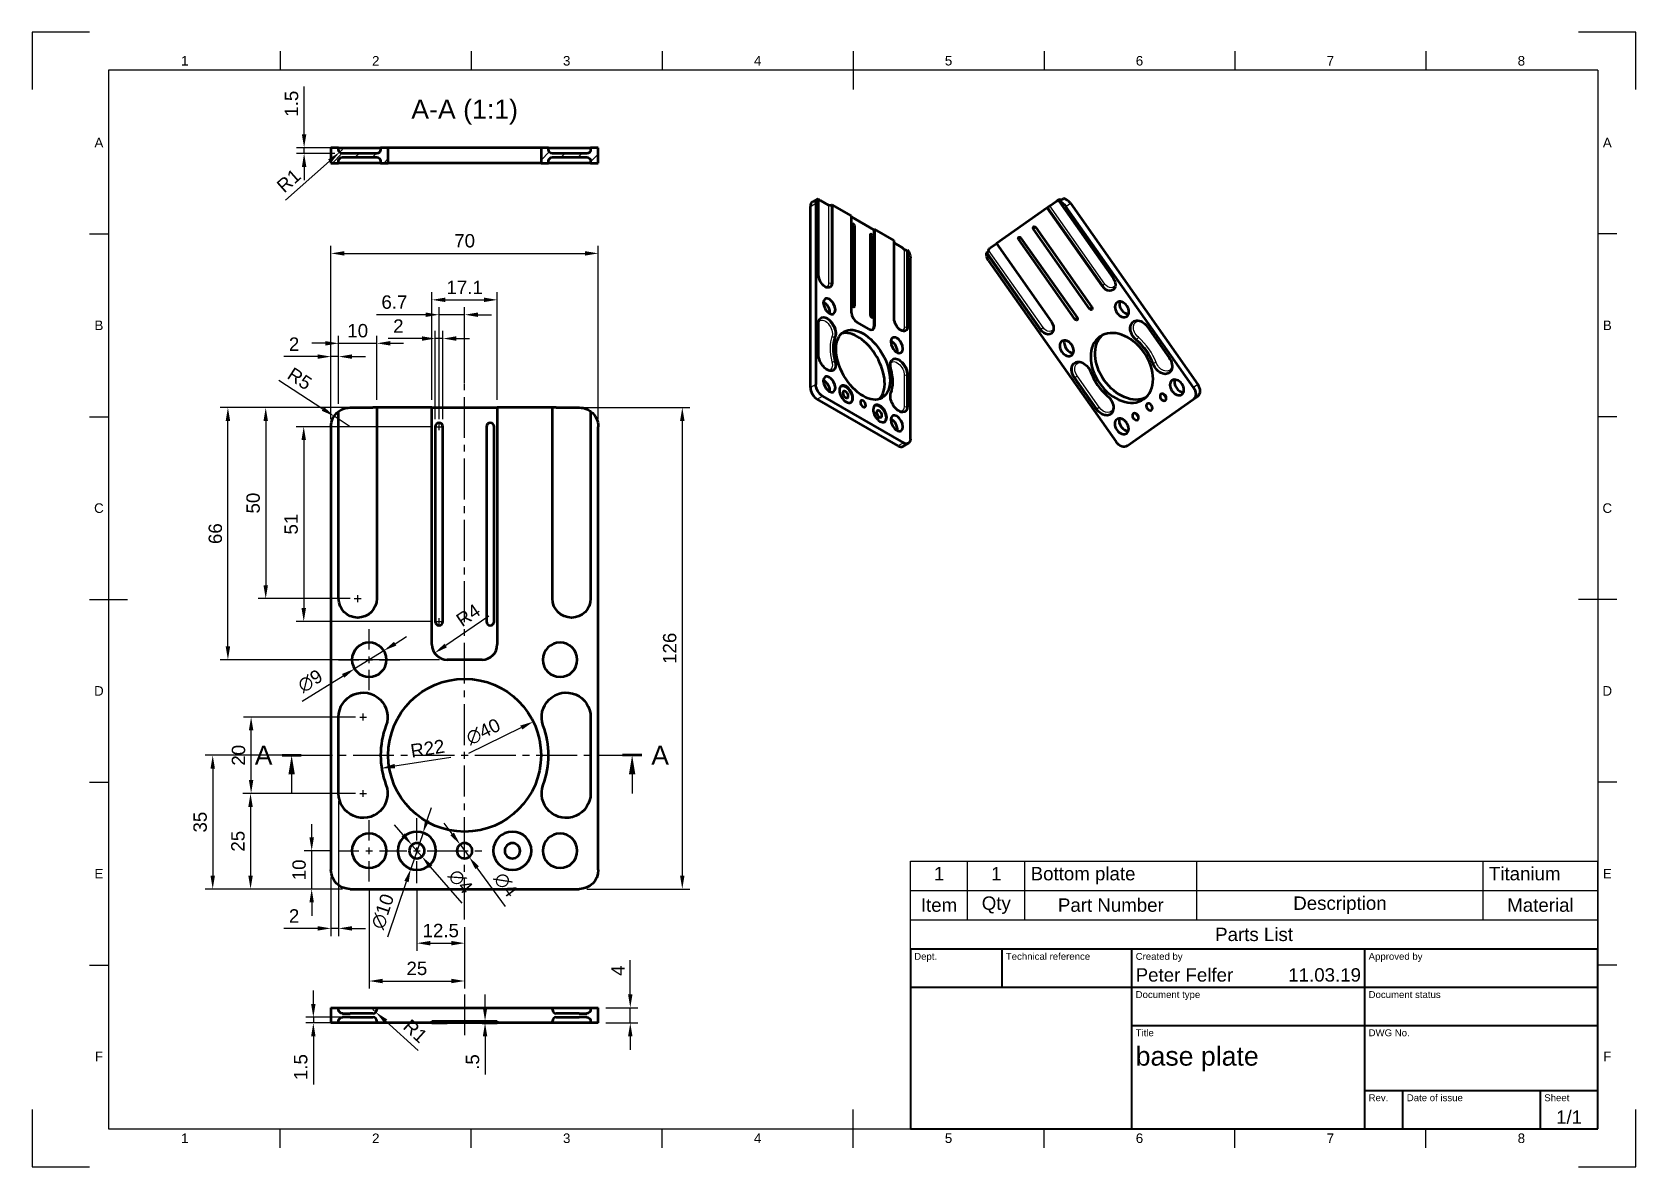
# Model space of a CAD drawing. Header units: millimetres. Extents: x 0 to 420, y 0 to 297.
import ezdxf
from ezdxf.enums import TextEntityAlignment as Align

# ---------------------------------------------------------------- set-up
doc = ezdxf.new("R2010")
doc.units = ezdxf.units.MM
doc.header["$LTSCALE"] = 0.75
doc.linetypes.add('CENTER2', pattern=[28.575, 19.05, -3.175, 3.175, -3.175])
for name, color, linetype, lineweight in [('Border', 7, 'Continuous', 25), ('FD_Dimensions', 7, 'Continuous', 25), ('Hatching', 7, 'Continuous', 25), ('Parts Lists', 7, 'Continuous', 25), ('Section Lines', 7, 'Continuous', 25), ('Smart Centers', 7, 'CENTER2', 25), ('TitleBlock', 7, 'Continuous', 35), ('View Labels', 7, 'Continuous', 25), ('Visible', 7, 'Continuous', 50), ('Visible Narrow', 7, 'Continuous', 25)]:
    doc.layers.add(name, color=color, linetype=linetype, lineweight=lineweight)
doc.styles.add('FusionTitle', font='')
doc.styles.get("Standard").update_dxf_attribs({"font": 'arial.ttf'})
doc.styles.get('FusionTitle').set_extended_font_data('Arial Unicode MS')
doc.dimstyles.new('Dim-ISO-25', dxfattribs={"dimtxt": 3.5, "dimasz": 3.5, "dimexe": 2, "dimexo": 2, "dimgap": 1.5, "dimtad": 1, "dimzin": 12, "dimdsep": 46, "dimtxsty": 'Standard', "dimcen": 0, "dimazin": 3, "dimtp": 0.1, "dimtm": 0.1, "dimtfac": 0.714, "dimtmove": 0, "dimatfit": 3, "dimfxl": 1, "dimtzin": 12, "dimarcsym": 0})

msp = doc.modelspace()

# ---------------------------------------------------------------- texts
at = {"layer": 'Section Lines', "char_height": 5, "attachment_point": 5}
for insert in [(60.635, 107.732), (164.472, 107.732)]:
    msp.add_mtext('A', dxfattribs=dict(at, insert=insert))
at = {"layer": 'View Labels', "insert": (113.274, 272.809), "char_height": 5, "width": 30.21487, "attachment_point": 8}
msp.add_mtext('A-A (1:1)', dxfattribs=at)

# ---------------------------------------------------------------- blocks, each defined once
blk = doc.blocks.new('ISO_TITLEBLOCK')
at = {"layer": 'TitleBlock'}
for p, q in [((0, 47), (-180, 47)), ((-180, 47), (-180, 0)), ((-156, 37), (-156, 47)), ((-122, 0), (-122, 47)), ((-61, 0), (-61, 47)), ((0, 0), (0, 47)), ((-180, 37), (0, 37)), ((-122, 27), (0, 27)), ((-61, 10), (0, 10)), ((-51, 0), (-51, 10)), ((-15, 0), (-15, 10)), ((-180, 0), (0, 0))]:
    blk.add_line(p, q, dxfattribs=at)
at = {"layer": 'TitleBlock', "style": 'FusionTitle'}
for s, p in [('Dept.', (-179, 46)), ('Technical reference', (-155, 46)), ('Created by', (-121, 46)), ('Approved by', (-60, 46)), ('Document type', (-121, 36)), ('Document status', (-60, 36)), ('Title', (-121, 26)), ('DWG No.', (-60, 26)), ('Rev.', (-60, 9)), ('Date of issue', (-50, 9)), ('Sheet', (-14, 9))]:
    blk.add_text(s, height=1.8, dxfattribs=at).set_placement(p, align=Align.TOP_LEFT)
for tag, p, height in [('DEPT', (-179, 38.5), 3.5), ('TECHNICAL_REFERENCE', (-155, 38.5), 3.5), ('CREATED_BY', (-121, 38.5), 3.5), ('APPROVED_BY', (-60, 38.5), 3.5), ('DOCUMENT_TYPE', (-121, 28.5), 3.5), ('DOCUMENT_STATUS', (-60, 28.5), 3.5), ('TITLE_1', (-121, 16.5), 5), ('TITLE_2', (-121, 9), 5), ('TITLE_3', (-121, 1.5), 5), ('DATE_OF_ISSUE', (-50, 1.5), 3.5)]:
    blk.add_attdef(tag, p, '', height=height, dxfattribs=at)
for tag, p in [('CREATED_DATE', (-62, 38.5)), ('APPROVED_DATE', (-1, 38.5))]:
    blk.add_attdef(tag, text='', height=3.5, dxfattribs=at).set_placement(p, align=Align.RIGHT)
for tag, height, p in [('DRAWING_NUMBER', 5, (-30.5, 16.6)), ('REV', 3.5, (-56, 3.1)), ('SHEET', 3.5, (-7.5, 3.1))]:
    blk.add_attdef(tag, text='', height=height, dxfattribs=at).set_placement(p, align=Align.MIDDLE)
blk = doc.blocks.new('ISO_A3_SHEET')
at = {"layer": 'Border'}
for p, q in [((15, 297), (0, 297)), ((0, 297), (0, 282)), ((420, 297), (405, 297)), ((420, 282), (420, 297)), ((65, 292), (65, 287)), ((115, 292), (115, 287)), ((165, 292), (165, 287)), ((215, 292), (215, 282)), ((265, 292), (265, 287)), ((315, 292), (315, 287)), ((365, 292), (365, 287)), ((410, 287), (20, 287)), ((20, 287), (20, 10)), ((410, 287), (410, 10)), ((15, 244.16666), (20, 244.16666)), ((415, 244.16666), (410, 244.16666)), ((15, 196.33333), (20, 196.33333)), ((415, 196.33333), (410, 196.33333)), ((15, 148.5), (25, 148.5)), ((415, 148.5), (405, 148.5)), ((15, 100.66667), (20, 100.66667)), ((415, 100.66667), (410, 100.66667)), ((15, 52.83334), (20, 52.83334)), ((415, 52.83334), (410, 52.83334)), ((0, 15), (0, 0)), ((215, 5), (215, 15)), ((420, 0), (420, 15)), ((20, 10), (410, 10)), ((65, 5), (65, 10)), ((115, 5), (115, 10)), ((165, 5), (165, 10)), ((265, 5), (265, 10)), ((315, 5), (315, 10)), ((365, 5), (365, 10)), ((0, 0), (15, 0)), ((405, 0), (420, 0))]:
    blk.add_line(p, q, dxfattribs=at)
at = {"layer": 'Border', "style": 'FusionTitle'}
for s, p in [('1', (40, 289.5)), ('2', (90, 289.5)), ('3', (140, 289.5)), ('4', (190, 289.5)), ('5', (240, 289.5)), ('6', (290, 289.5)), ('7', (340, 289.5)), ('8', (390, 289.5)), ('A', (17.5, 268.08333)), ('A', (412.5, 268.08333)), ('B', (17.5, 220.25)), ('B', (412.5, 220.25)), ('C', (17.5, 172.41667)), ('C', (412.5, 172.41667)), ('D', (17.5, 124.58334)), ('D', (412.5, 124.58334)), ('E', (17.5, 76.75001)), ('E', (412.5, 76.75001)), ('F', (17.5, 28.91668)), ('F', (412.5, 28.91668)), ('1', (40, 7.5)), ('2', (90, 7.5)), ('3', (140, 7.5)), ('4', (190, 7.5)), ('5', (240, 7.5)), ('6', (290, 7.5)), ('7', (340, 7.5)), ('8', (390, 7.5))]:
    blk.add_text(s, height=2.5, dxfattribs=at).set_placement(p, align=Align.MIDDLE)
blk = doc.blocks.new('*T8')
at = {"layer": 'Parts Lists', "color": 0, "linetype": 'ByBlock', "lineweight": -2, "transparency": 16777216}
for p, q in [((0, 23), (180, 23)), ((0, 0), (0, 23)), ((15, 7.666667), (15, 23)), ((30, 7.666667), (30, 23)), ((75, 7.666667), (75, 23)), ((150, 7.666667), (150, 23)), ((180, 0), (180, 23)), ((0, 15.333333), (180, 15.333333)), ((0, 7.666667), (180, 7.666667)), ((0, 0), (180, 0))]:
    blk.add_line(p, q, dxfattribs=at)
at = {"layer": 'Parts Lists', "color": 0, "transparency": 16777216, "char_height": 3.5}
for s, insert, width, attachment_point in [('1', (7.5, 21.5), 12, 2), ('1', (22.5, 21.5), 12, 2), ('Bottom plate', (31.5, 21.5), 42, 1), ('Titanium', (151.5, 21.5), 27, 1), ('Item', (7.5, 11.5), 12, 5), ('Qty', (22.5, 11.5), 12, 5), ('Part Number', (52.5, 11.5), 42, 5), ('Description', (112.5, 11.5), 72, 5), ('Material', (165, 11.5), 27, 5), ('Parts List', (90, 3.833333), 177, 5)]:
    blk.add_mtext(s, dxfattribs=dict(at, insert=insert, width=width, attachment_point=attachment_point))
blk = doc.blocks.new('*U9')
at = {"layer": 'Smart Centers', "color": 0, "ltscale": 0.75, "transparency": 16777216}
for p, q in [((0, 2.678906), (0, 103.334242)), ((-45.304453, 0), (-2.678906, 0)), ((2.678906, 0), (43.862875, 0)), ((0, -42.973279), (0, -2.678906))]:
    blk.add_line(p, q, dxfattribs=at)
at = {"layer": 'Smart Centers', "color": 0, "linetype": 'Continuous', "ltscale": 0.75, "transparency": 16777216}
for p, q in [((-0.892969, 0), (0.892969, 0)), ((0, -0.892969), (0, 0.892969))]:
    blk.add_line(p, q, dxfattribs=at)
blk = doc.blocks.new('*U10')
at = {"layer": 'Smart Centers', "color": 0, "linetype": 'Continuous', "ltscale": 0.75, "transparency": 16777216}
for p, q in [((-0.892969, 0), (0.892969, 0)), ((0, -0.892969), (0, 0.892969))]:
    blk.add_line(p, q, dxfattribs=at)
blk = doc.blocks.new('*U11')
at = {"layer": 'Smart Centers', "color": 0, "ltscale": 0.75, "transparency": 16777216}
for p, q in [((0, 2.678906), (0, 8)), ((-8, 0), (-2.678906, 0)), ((2.678906, 0), (8, 0)), ((0, -8), (0, -2.678906))]:
    blk.add_line(p, q, dxfattribs=at)
at = {"layer": 'Smart Centers', "color": 0, "linetype": 'Continuous', "ltscale": 0.75, "transparency": 16777216}
for p, q in [((-0.892969, 0), (0.892969, 0)), ((0, -0.892969), (0, 0.892969))]:
    blk.add_line(p, q, dxfattribs=at)
blk = doc.blocks.new('*U12')
at = {"layer": 'Smart Centers', "color": 0, "linetype": 'Continuous', "ltscale": 0.75, "transparency": 16777216}
for p, q in [((-0.892969, 0), (0.892969, 0)), ((0, -0.892969), (0, 0.892969))]:
    blk.add_line(p, q, dxfattribs=at)
blk = doc.blocks.new('*U13')
at = {"layer": 'Smart Centers', "color": 0, "linetype": 'Continuous', "ltscale": 0.75, "transparency": 16777216}
for p, q in [((-0.892969, 0), (0.892969, 0)), ((0, -0.892969), (0, 0.892969))]:
    blk.add_line(p, q, dxfattribs=at)
blk = doc.blocks.new('*U14')
at = {"layer": 'Smart Centers', "color": 0, "ltscale": 0.75, "transparency": 16777216}
for p, q in [((0, 2.678906), (0, 8)), ((-8, 0), (-2.678906, 0)), ((2.678906, 0), (8, 0)), ((0, -8), (0, -2.678906))]:
    blk.add_line(p, q, dxfattribs=at)
at = {"layer": 'Smart Centers', "color": 0, "linetype": 'Continuous', "ltscale": 0.75, "transparency": 16777216}
for p, q in [((-0.892969, 0), (0.892969, 0)), ((0, -0.892969), (0, 0.892969))]:
    blk.add_line(p, q, dxfattribs=at)
blk = doc.blocks.new('*U15')
at = {"layer": 'Smart Centers', "color": 0, "ltscale": 0.75, "transparency": 16777216}
for p, q in [((0, 2.678906), (0, 8.5)), ((-8.5, 0), (-2.678906, 0)), ((2.678906, 0), (17.073423, 0)), ((0, -8.5), (0, -2.678906))]:
    blk.add_line(p, q, dxfattribs=at)
at = {"layer": 'Smart Centers', "color": 0, "linetype": 'Continuous', "ltscale": 0.75, "transparency": 16777216}
for p, q in [((-0.892969, 0), (0.892969, 0)), ((0, -0.892969), (0, 0.892969))]:
    blk.add_line(p, q, dxfattribs=at)
blk = doc.blocks.new('*D51')
at = {"layer": 'Defpoints', "color": 0, "transparency": 16777216}
for p in [(131.239374, 116.521596), (95.309336, 98.94228)]:
    blk.add_point(p, dxfattribs=at)
at = {"layer": 'FD_Dimensions', "lineweight": -2, "transparency": 16777216}
blk.add_line((114.343556, 108.25506), (128.095496, 114.983406), dxfattribs=at)
at = {"layer": 'FD_Dimensions', "transparency": 16777216}
blk.add_solid([(127.839131, 115.507386), (128.351861, 114.459426), (131.239374, 116.521596)], dxfattribs=at)
at = {"layer": 'FD_Dimensions', "color": 0, "transparency": 16777216, "insert": (118.159985, 113.890619), "char_height": 3.5, "attachment_point": 5, "rotation": 26.07089683}
blk.add_mtext('∅40', dxfattribs=at)
blk = doc.blocks.new('*D52')
at = {"layer": 'Defpoints', "color": 0, "transparency": 16777216}
for p in [(148.274355, 239.079708), (78.274355, 193.731938), (148.274355, 193.731938)]:
    blk.add_point(p, dxfattribs=at)
at = {"layer": 'FD_Dimensions', "color": 0, "lineweight": -2, "transparency": 16777216}
for p, q in [((78.274355, 195.731938), (78.274355, 241.079708)), ((148.274355, 195.731938), (148.274355, 241.079708)), ((81.774355, 239.079708), (144.774355, 239.079708))]:
    blk.add_line(p, q, dxfattribs=at)
at = {"layer": 'FD_Dimensions', "color": 0, "transparency": 16777216}
for points in [[(81.774355, 239.663041), (81.774355, 238.496375), (78.274355, 239.079708)], [(144.774355, 239.663041), (144.774355, 238.496375), (148.274355, 239.079708)]]:
    blk.add_solid(points, dxfattribs=at)
at = {"layer": 'FD_Dimensions', "color": 0, "transparency": 16777216, "insert": (113.274355, 242.366714), "char_height": 3.5, "attachment_point": 5}
blk.add_mtext('70', dxfattribs=at)
blk = doc.blocks.new('*D53')
at = {"layer": 'Defpoints', "color": 0, "transparency": 16777216}
for p in [(121.824355, 226.93178), (104.724355, 198.731938), (121.824355, 198.731938)]:
    blk.add_point(p, dxfattribs=at)
at = {"layer": 'FD_Dimensions', "color": 0, "lineweight": -2, "transparency": 16777216}
for p, q in [((104.724355, 200.731938), (104.724355, 228.93178)), ((108.224355, 226.93178), (118.324355, 226.93178)), ((121.824355, 200.731938), (121.824355, 228.93178))]:
    blk.add_line(p, q, dxfattribs=at)
at = {"layer": 'FD_Dimensions', "color": 0, "transparency": 16777216}
for points in [[(108.224355, 227.515113), (108.224355, 226.348447), (104.724355, 226.93178)], [(118.324355, 227.515113), (118.324355, 226.348447), (121.824355, 226.93178)]]:
    blk.add_solid(points, dxfattribs=at)
at = {"layer": 'FD_Dimensions', "color": 0, "transparency": 16777216, "insert": (113.274355, 230.188942), "char_height": 3.5, "attachment_point": 5}
blk.add_mtext('17.1', dxfattribs=at)
blk = doc.blocks.new('*U19')
at = {"layer": 'Smart Centers', "color": 0, "linetype": 'Continuous', "ltscale": 0.75, "transparency": 16777216}
for p, q in [((-0.892969, 0), (0.892969, 0)), ((0, -0.892969), (0, 0.892969))]:
    blk.add_line(p, q, dxfattribs=at)
blk = doc.blocks.new('*U20')
at = {"layer": 'Smart Centers', "color": 0, "linetype": 'Continuous', "ltscale": 0.75, "transparency": 16777216}
for p, q in [((-0.892969, 0), (0.892969, 0)), ((0, -0.892969), (0, 0.892969))]:
    blk.add_line(p, q, dxfattribs=at)
blk = doc.blocks.new('*D54')
at = {"layer": 'Defpoints', "color": 0, "transparency": 16777216}
for p in [(83.274355, 198.731938), (61.185318, 148.731938), (85.274355, 148.731938)]:
    blk.add_point(p, dxfattribs=at)
at = {"layer": 'FD_Dimensions', "lineweight": -2, "transparency": 16777216}
for p, q in [((81.274355, 198.731938), (59.185318, 198.731938)), ((61.185318, 195.231938), (61.185318, 152.231938)), ((83.274355, 148.731938), (59.185318, 148.731938))]:
    blk.add_line(p, q, dxfattribs=at)
at = {"layer": 'FD_Dimensions', "transparency": 16777216}
for points in [[(60.601985, 195.231938), (61.768652, 195.231938), (61.185318, 198.731938)], [(60.601985, 152.231938), (61.768652, 152.231938), (61.185318, 148.731938)]]:
    blk.add_solid(points, dxfattribs=at)
at = {"layer": 'FD_Dimensions', "color": 0, "transparency": 16777216, "insert": (57.898313, 173.731938), "char_height": 3.5, "attachment_point": 5, "rotation": 90}
blk.add_mtext('50', dxfattribs=at)
blk = doc.blocks.new('*D55')
at = {"layer": 'Defpoints', "color": 0, "transparency": 16777216}
for p in [(90.274355, 215.547569), (80.274355, 197.731938), (90.274355, 198.731938)]:
    blk.add_point(p, dxfattribs=at)
at = {"layer": 'FD_Dimensions', "color": 0, "lineweight": -2, "transparency": 16777216}
for p, q in [((76.774355, 215.547569), (73.274355, 215.547569)), ((80.274355, 199.731938), (80.274355, 217.547569)), ((80.274355, 215.547569), (90.274355, 215.547569)), ((90.274355, 200.731938), (90.274355, 217.547569)), ((93.774355, 215.547569), (97.274355, 215.547569))]:
    blk.add_line(p, q, dxfattribs=at)
at = {"layer": 'FD_Dimensions', "color": 0, "transparency": 16777216}
for points in [[(76.774355, 216.130903), (76.774355, 214.964236), (80.274355, 215.547569)], [(93.774355, 216.130903), (93.774355, 214.964236), (90.274355, 215.547569)]]:
    blk.add_solid(points, dxfattribs=at)
at = {"layer": 'FD_Dimensions', "color": 0, "transparency": 16777216, "insert": (85.274355, 218.834575), "char_height": 3.5, "attachment_point": 5}
blk.add_mtext('10', dxfattribs=at)
blk = doc.blocks.new('*D56')
at = {"layer": 'Defpoints', "color": 0, "transparency": 16777216}
for p in [(79.090947, 196.470386), (83.274355, 193.731938)]:
    blk.add_point(p, dxfattribs=at)
at = {"layer": 'FD_Dimensions', "lineweight": -2, "transparency": 16777216}
for p, q in [((64.652413, 205.921813), (76.162562, 198.387299)), ((83.274355, 193.731938), (79.090947, 196.470386))]:
    blk.add_line(p, q, dxfattribs=at)
at = {"layer": 'FD_Dimensions', "transparency": 16777216}
blk.add_solid([(76.482047, 198.875364), (75.843076, 197.899235), (79.090947, 196.470386)], dxfattribs=at)
at = {"layer": 'FD_Dimensions', "color": 0, "transparency": 16777216, "insert": (70.075843, 206.291711), "char_height": 3.5, "attachment_point": 5, "rotation": 326.79133953}
blk.add_mtext('R5', dxfattribs=at)
blk = doc.blocks.new('*D57')
at = {"layer": 'Defpoints', "color": 0, "transparency": 16777216}
for p in [(78.274355, 212.068701), (80.274355, 197.731938), (78.274355, 193.731938)]:
    blk.add_point(p, dxfattribs=at)
at = {"layer": 'FD_Dimensions', "lineweight": -2, "transparency": 16777216}
for p, q in [((74.774355, 212.068701), (65.956143, 212.068701)), ((78.274355, 195.731938), (78.274355, 214.068701)), ((80.274355, 212.068701), (78.274355, 212.068701)), ((80.274355, 199.731938), (80.274355, 214.068701)), ((83.774355, 212.068701), (87.274355, 212.068701))]:
    blk.add_line(p, q, dxfattribs=at)
at = {"layer": 'FD_Dimensions', "transparency": 16777216}
for points in [[(74.774355, 212.652035), (74.774355, 211.485368), (78.274355, 212.068701)], [(83.774355, 212.652035), (83.774355, 211.485368), (80.274355, 212.068701)]]:
    blk.add_solid(points, dxfattribs=at)
at = {"layer": 'FD_Dimensions', "color": 0, "transparency": 16777216, "insert": (68.615249, 215.325864), "char_height": 3.5, "attachment_point": 5}
blk.add_mtext('2', dxfattribs=at)
blk = doc.blocks.new('*D58')
at = {"layer": 'Defpoints', "color": 0, "transparency": 16777216}
for p in [(106.574355, 223.027475), (113.274355, 203.228485), (106.574355, 193.731938)]:
    blk.add_point(p, dxfattribs=at)
at = {"layer": 'FD_Dimensions', "color": 0, "lineweight": -2, "transparency": 16777216}
for p, q in [((103.074355, 223.027475), (90.183155, 223.027475)), ((106.574355, 195.731938), (106.574355, 225.027475)), ((113.274355, 223.027475), (106.574355, 223.027475)), ((113.274355, 205.228485), (113.274355, 225.027475)), ((116.774355, 223.027475), (120.274355, 223.027475))]:
    blk.add_line(p, q, dxfattribs=at)
at = {"layer": 'FD_Dimensions', "color": 0, "transparency": 16777216}
for points in [[(103.074355, 223.610808), (103.074355, 222.444142), (106.574355, 223.027475)], [(116.774355, 223.610808), (116.774355, 222.444142), (113.274355, 223.027475)]]:
    blk.add_solid(points, dxfattribs=at)
at = {"layer": 'FD_Dimensions', "color": 0, "transparency": 16777216, "insert": (94.878755, 226.31448), "char_height": 3.5, "attachment_point": 5}
blk.add_mtext('6.7', dxfattribs=at)
blk = doc.blocks.new('*D59')
at = {"layer": 'Defpoints', "color": 0, "transparency": 16777216}
for p in [(105.574355, 216.79522), (105.574355, 193.731938), (107.574355, 193.731938)]:
    blk.add_point(p, dxfattribs=at)
at = {"layer": 'FD_Dimensions', "lineweight": -2, "transparency": 16777216}
for p, q in [((105.574355, 195.731938), (105.574355, 218.79522)), ((107.574355, 195.731938), (107.574355, 218.79522)), ((102.074355, 216.79522), (93.256143, 216.79522)), ((107.574355, 216.79522), (105.574355, 216.79522)), ((111.074355, 216.79522), (114.574355, 216.79522))]:
    blk.add_line(p, q, dxfattribs=at)
at = {"layer": 'FD_Dimensions', "transparency": 16777216}
for points in [[(102.074355, 217.378554), (102.074355, 216.211887), (105.574355, 216.79522)], [(111.074355, 217.378554), (111.074355, 216.211887), (107.574355, 216.79522)]]:
    blk.add_solid(points, dxfattribs=at)
at = {"layer": 'FD_Dimensions', "color": 0, "transparency": 16777216, "insert": (95.915249, 220.052383), "char_height": 3.5, "attachment_point": 5}
blk.add_mtext('2', dxfattribs=at)
blk = doc.blocks.new('*D60')
at = {"layer": 'Defpoints', "color": 0, "transparency": 16777216}
for p in [(106.574355, 193.731938), (71.138215, 142.731938), (106.574355, 142.731938)]:
    blk.add_point(p, dxfattribs=at)
at = {"layer": 'FD_Dimensions', "lineweight": -2, "transparency": 16777216}
for p, q in [((104.574355, 193.731938), (69.138215, 193.731938)), ((71.138215, 190.231938), (71.138215, 146.231938)), ((104.574355, 142.731938), (69.138215, 142.731938))]:
    blk.add_line(p, q, dxfattribs=at)
at = {"layer": 'FD_Dimensions', "transparency": 16777216}
for points in [[(70.554881, 190.231938), (71.721548, 190.231938), (71.138215, 193.731938)], [(70.554881, 146.231938), (71.721548, 146.231938), (71.138215, 142.731938)]]:
    blk.add_solid(points, dxfattribs=at)
at = {"layer": 'FD_Dimensions', "color": 0, "transparency": 16777216, "insert": (67.851209, 168.231938), "char_height": 3.5, "attachment_point": 5, "rotation": 90}
blk.add_mtext('51', dxfattribs=at)
blk = doc.blocks.new('*D61')
at = {"layer": 'Defpoints', "color": 0, "transparency": 16777216}
for p in [(51.285823, 198.731938), (104.724355, 198.731938), (108.724355, 132.731938)]:
    blk.add_point(p, dxfattribs=at)
at = {"layer": 'FD_Dimensions', "lineweight": -2, "transparency": 16777216}
for p, q in [((102.724355, 198.731938), (49.285823, 198.731938)), ((51.285823, 136.231938), (51.285823, 195.231938)), ((106.724355, 132.731938), (49.285823, 132.731938))]:
    blk.add_line(p, q, dxfattribs=at)
at = {"layer": 'FD_Dimensions', "transparency": 16777216}
for points in [[(50.70249, 195.231938), (51.869157, 195.231938), (51.285823, 198.731938)], [(50.70249, 136.231938), (51.869157, 136.231938), (51.285823, 132.731938)]]:
    blk.add_solid(points, dxfattribs=at)
at = {"layer": 'FD_Dimensions', "color": 0, "transparency": 16777216, "insert": (47.998818, 165.731938), "char_height": 3.5, "attachment_point": 5, "rotation": 90}
blk.add_mtext('66', dxfattribs=at)
blk = doc.blocks.new('*D62')
at = {"layer": 'Defpoints', "color": 0, "transparency": 16777216}
for p in [(112.026951, 138.988675), (108.724355, 136.731938)]:
    blk.add_point(p, dxfattribs=at)
at = {"layer": 'FD_Dimensions', "color": 0, "lineweight": -2, "transparency": 16777216}
blk.add_line((119.604056, 144.166282), (108.311531, 136.449846), dxfattribs=at)
at = {"layer": 'FD_Dimensions', "color": 0, "transparency": 16777216}
blk.add_solid([(107.982423, 136.931474), (108.640639, 135.968217), (105.42176, 134.4752)], dxfattribs=at)
at = {"layer": 'FD_Dimensions', "color": 0, "transparency": 16777216, "insert": (114.207946, 144.415297), "char_height": 3.5, "attachment_point": 5, "rotation": 34.34564878}
blk.add_mtext('R4', dxfattribs=at)
blk = doc.blocks.new('*D63')
at = {"layer": 'Defpoints', "color": 0, "transparency": 16777216}
for p in [(136.274355, 198.731938), (143.274355, 72.731938), (170.274761, 72.731938)]:
    blk.add_point(p, dxfattribs=at)
at = {"layer": 'FD_Dimensions', "lineweight": -2, "transparency": 16777216}
for p, q in [((138.274355, 198.731938), (172.274761, 198.731938)), ((170.274761, 195.231938), (170.274761, 76.231938)), ((145.274355, 72.731938), (172.274761, 72.731938))]:
    blk.add_line(p, q, dxfattribs=at)
at = {"layer": 'FD_Dimensions', "transparency": 16777216}
for points in [[(169.691428, 195.231938), (170.858095, 195.231938), (170.274761, 198.731938)], [(169.691428, 76.231938), (170.858095, 76.231938), (170.274761, 72.731938)]]:
    blk.add_solid(points, dxfattribs=at)
at = {"layer": 'FD_Dimensions', "color": 0, "transparency": 16777216, "insert": (166.987756, 135.731938), "char_height": 3.5, "attachment_point": 5, "rotation": 90}
blk.add_mtext('126', dxfattribs=at)
blk = doc.blocks.new('*D64')
at = {"layer": 'Defpoints', "color": 0, "transparency": 16777216}
for p in [(92.101423, 135.099121), (84.447288, 130.364755)]:
    blk.add_point(p, dxfattribs=at)
at = {"layer": 'FD_Dimensions', "lineweight": -2, "transparency": 16777216}
for p, q in [((95.078031, 136.940263), (98.054639, 138.781405)), ((92.101423, 135.099121), (84.447288, 130.364755)), ((70.745812, 121.889885), (81.47068, 128.523613))]:
    blk.add_line(p, q, dxfattribs=at)
at = {"layer": 'FD_Dimensions', "transparency": 16777216}
for points in [[(94.771174, 137.436364), (95.384888, 136.444162), (92.101423, 135.099121)], [(81.163823, 129.019714), (81.777537, 128.027511), (84.447288, 130.364755)]]:
    blk.add_solid(points, dxfattribs=at)
at = {"layer": 'FD_Dimensions', "color": 0, "transparency": 16777216, "insert": (72.838844, 127.164576), "char_height": 3.5, "attachment_point": 5, "rotation": 31.73835563}
blk.add_mtext('∅9', dxfattribs=at)
blk = doc.blocks.new('*D65')
at = {"layer": 'Defpoints', "color": 0, "transparency": 16777216}
for p in [(88.274355, 74.731938), (113.274355, 64.758659), (113.274355, 48.651954)]:
    blk.add_point(p, dxfattribs=at)
at = {"layer": 'FD_Dimensions', "color": 0, "lineweight": -2, "transparency": 16777216}
for p, q in [((88.274355, 72.731938), (88.274355, 46.651954)), ((113.274355, 62.758659), (113.274355, 46.651954)), ((91.774355, 48.651954), (109.774355, 48.651954))]:
    blk.add_line(p, q, dxfattribs=at)
at = {"layer": 'FD_Dimensions', "color": 0, "transparency": 16777216}
for points in [[(91.774355, 49.235287), (91.774355, 48.06862), (88.274355, 48.651954)], [(109.774355, 49.235287), (109.774355, 48.06862), (113.274355, 48.651954)]]:
    blk.add_solid(points, dxfattribs=at)
at = {"layer": 'FD_Dimensions', "color": 0, "transparency": 16777216, "insert": (100.774355, 51.938959), "char_height": 3.5, "attachment_point": 5}
blk.add_mtext('25', dxfattribs=at)
blk = doc.blocks.new('*D66')
at = {"layer": 'Defpoints', "color": 0, "transparency": 16777216}
for p in [(113.274355, 107.731938), (91.535837, 104.350102)]:
    blk.add_point(p, dxfattribs=at)
at = {"layer": 'FD_Dimensions', "color": 0, "lineweight": -2, "transparency": 16777216}
blk.add_line((109.659582, 107.169592), (94.994238, 104.888121), dxfattribs=at)
at = {"layer": 'FD_Dimensions', "color": 0, "transparency": 16777216}
blk.add_solid([(94.904568, 105.464521), (95.083908, 104.311721), (91.535837, 104.350102)], dxfattribs=at)
at = {"layer": 'FD_Dimensions', "color": 0, "transparency": 16777216, "insert": (103.562497, 109.517416), "char_height": 3.5, "attachment_point": 5, "rotation": 8.84257194}
blk.add_mtext('R22', dxfattribs=at)
blk = doc.blocks.new('*D67')
at = {"layer": 'Defpoints', "color": 0, "transparency": 16777216}
for p in [(57.359134, 117.731938), (86.683446, 117.731938), (86.683446, 97.731938)]:
    blk.add_point(p, dxfattribs=at)
at = {"layer": 'FD_Dimensions', "color": 0, "lineweight": -2, "transparency": 16777216}
for p, q in [((84.683446, 117.731938), (55.359134, 117.731938)), ((57.359134, 101.231938), (57.359134, 114.231938)), ((84.683446, 97.731938), (55.359134, 97.731938))]:
    blk.add_line(p, q, dxfattribs=at)
at = {"layer": 'FD_Dimensions', "color": 0, "transparency": 16777216}
for points in [[(56.775801, 114.231938), (57.942468, 114.231938), (57.359134, 117.731938)], [(56.775801, 101.231938), (57.942468, 101.231938), (57.359134, 97.731938)]]:
    blk.add_solid(points, dxfattribs=at)
at = {"layer": 'FD_Dimensions', "color": 0, "transparency": 16777216, "insert": (54.072129, 107.731938), "char_height": 3.5, "attachment_point": 5, "rotation": 90}
blk.add_mtext('20', dxfattribs=at)
blk = doc.blocks.new('*D68')
at = {"layer": 'Defpoints', "color": 0, "transparency": 16777216}
for p in [(80.274355, 97.731938), (78.274355, 77.731938), (78.274355, 62.423365)]:
    blk.add_point(p, dxfattribs=at)
at = {"layer": 'FD_Dimensions', "lineweight": -2, "transparency": 16777216}
for p, q in [((80.274355, 95.731938), (80.274355, 60.423365)), ((78.274355, 75.731938), (78.274355, 60.423365)), ((74.774355, 62.423365), (65.956143, 62.423365)), ((80.274355, 62.423365), (78.274355, 62.423365)), ((83.774355, 62.423365), (87.274355, 62.423365))]:
    blk.add_line(p, q, dxfattribs=at)
at = {"layer": 'FD_Dimensions', "transparency": 16777216}
for points in [[(74.774355, 63.006698), (74.774355, 61.840031), (78.274355, 62.423365)], [(83.774355, 63.006698), (83.774355, 61.840031), (80.274355, 62.423365)]]:
    blk.add_solid(points, dxfattribs=at)
at = {"layer": 'FD_Dimensions', "color": 0, "transparency": 16777216, "insert": (68.615249, 65.680527), "char_height": 3.5, "attachment_point": 5}
blk.add_mtext('2', dxfattribs=at)
blk = doc.blocks.new('*D69')
at = {"layer": 'Defpoints', "color": 0, "transparency": 16777216}
for p in [(86.683446, 97.731938), (57.207342, 72.731938), (83.274355, 72.731938)]:
    blk.add_point(p, dxfattribs=at)
at = {"layer": 'FD_Dimensions', "color": 0, "lineweight": -2, "transparency": 16777216}
for p, q in [((84.683446, 97.731938), (55.207342, 97.731938)), ((57.207342, 94.231938), (57.207342, 76.231938)), ((81.274355, 72.731938), (55.207342, 72.731938))]:
    blk.add_line(p, q, dxfattribs=at)
at = {"layer": 'FD_Dimensions', "color": 0, "transparency": 16777216}
for points in [[(56.624009, 94.231938), (57.790675, 94.231938), (57.207342, 97.731938)], [(56.624009, 76.231938), (57.790675, 76.231938), (57.207342, 72.731938)]]:
    blk.add_solid(points, dxfattribs=at)
at = {"layer": 'FD_Dimensions', "color": 0, "transparency": 16777216, "insert": (53.920336, 85.231938), "char_height": 3.5, "attachment_point": 5, "rotation": 90}
blk.add_mtext('25', dxfattribs=at)
blk = doc.blocks.new('*D70')
at = {"layer": 'Defpoints', "color": 0, "transparency": 16777216}
for p in [(67.969902, 107.731938), (47.307847, 72.731938), (83.274355, 72.731938)]:
    blk.add_point(p, dxfattribs=at)
at = {"layer": 'FD_Dimensions', "lineweight": -2, "transparency": 16777216}
for p, q in [((65.969902, 107.731938), (45.307847, 107.731938)), ((47.307847, 104.231938), (47.307847, 76.231938)), ((81.274355, 72.731938), (45.307847, 72.731938))]:
    blk.add_line(p, q, dxfattribs=at)
at = {"layer": 'FD_Dimensions', "transparency": 16777216}
for points in [[(46.724514, 104.231938), (47.89118, 104.231938), (47.307847, 107.731938)], [(46.724514, 76.231938), (47.89118, 76.231938), (47.307847, 72.731938)]]:
    blk.add_solid(points, dxfattribs=at)
at = {"layer": 'FD_Dimensions', "color": 0, "transparency": 16777216, "insert": (44.019648, 90.231938), "char_height": 3.5, "attachment_point": 5, "rotation": 90}
blk.add_mtext('35', dxfattribs=at)
blk = doc.blocks.new('*D71')
at = {"layer": 'Defpoints', "color": 0, "transparency": 16777216}
for p in [(73.221106, 82.731938), (80.274355, 82.731938), (83.274355, 72.731938)]:
    blk.add_point(p, dxfattribs=at)
at = {"layer": 'FD_Dimensions', "lineweight": -2, "transparency": 16777216}
for p, q in [((73.221106, 86.231938), (73.221106, 89.731938)), ((78.274355, 82.731938), (71.221106, 82.731938)), ((73.221106, 72.731938), (73.221106, 82.731938)), ((81.274355, 72.731938), (71.221106, 72.731938)), ((73.221106, 69.231938), (73.221106, 65.731938))]:
    blk.add_line(p, q, dxfattribs=at)
at = {"layer": 'FD_Dimensions', "transparency": 16777216}
for points in [[(72.637772, 86.231938), (73.804439, 86.231938), (73.221106, 82.731938)], [(72.637772, 69.231938), (73.804439, 69.231938), (73.221106, 72.731938)]]:
    blk.add_solid(points, dxfattribs=at)
at = {"layer": 'FD_Dimensions', "color": 0, "transparency": 16777216, "insert": (69.9341, 77.731938), "char_height": 3.5, "attachment_point": 5, "rotation": 90}
blk.add_mtext('10', dxfattribs=at)
blk = doc.blocks.new('*D72')
at = {"layer": 'Defpoints', "color": 0, "transparency": 16777216}
for p in [(100.774355, 74.231938), (113.274355, 64.758659), (113.274355, 58.551449)]:
    blk.add_point(p, dxfattribs=at)
at = {"layer": 'FD_Dimensions', "color": 0, "lineweight": -2, "transparency": 16777216}
for p, q in [((100.774355, 72.231938), (100.774355, 56.551449)), ((113.274355, 62.758659), (113.274355, 56.551449)), ((104.274355, 58.551449), (109.774355, 58.551449))]:
    blk.add_line(p, q, dxfattribs=at)
at = {"layer": 'FD_Dimensions', "color": 0, "transparency": 16777216}
for points in [[(104.274355, 59.134782), (104.274355, 57.968115), (100.774355, 58.551449)], [(109.774355, 59.134782), (109.774355, 57.968115), (113.274355, 58.551449)]]:
    blk.add_solid(points, dxfattribs=at)
at = {"layer": 'FD_Dimensions', "color": 0, "transparency": 16777216, "insert": (107.024355, 61.838454), "char_height": 3.5, "attachment_point": 5}
blk.add_mtext('12.5', dxfattribs=at)
blk = doc.blocks.new('*D73')
at = {"layer": 'Defpoints', "color": 0, "transparency": 16777216}
for p in [(99.468447, 84.246733), (102.080263, 81.217143)]:
    blk.add_point(p, dxfattribs=at)
at = {"layer": 'FD_Dimensions', "lineweight": -2, "transparency": 16777216}
for p, q in [((97.183108, 86.897624), (94.897769, 89.548516)), ((99.468447, 84.246733), (102.080263, 81.217143)), ((112.584984, 69.032135), (104.365602, 78.566251))]:
    blk.add_line(p, q, dxfattribs=at)
at = {"layer": 'FD_Dimensions', "transparency": 16777216}
for points in [[(97.624924, 87.278514), (96.741293, 86.516735), (99.468447, 84.246733)], [(104.807418, 78.947141), (103.923787, 78.185361), (102.080263, 81.217143)]]:
    blk.add_solid(points, dxfattribs=at)
at = {"layer": 'FD_Dimensions', "color": 0, "transparency": 16777216, "insert": (112.181671, 74.683925), "char_height": 3.5, "attachment_point": 5, "rotation": 310.76467664}
blk.add_mtext('∅4', dxfattribs=at)
blk = doc.blocks.new('*D74')
at = {"layer": 'Defpoints', "color": 0, "transparency": 16777216}
for p in [(102.375183, 87.468746), (99.173528, 77.99513)]:
    blk.add_point(p, dxfattribs=at)
at = {"layer": 'FD_Dimensions', "lineweight": -2, "transparency": 16777216}
for p, q in [((103.495763, 90.784511), (104.616342, 94.100277)), ((102.375183, 87.468746), (99.173528, 77.99513)), ((93.151314, 60.175555), (98.052948, 74.679364))]:
    blk.add_line(p, q, dxfattribs=at)
at = {"layer": 'FD_Dimensions', "transparency": 16777216}
for points in [[(102.943135, 90.971275), (104.04839, 90.597748), (102.375183, 87.468746)], [(97.500321, 74.866127), (98.605576, 74.492601), (99.173528, 77.99513)]]:
    blk.add_solid(points, dxfattribs=at)
at = {"layer": 'FD_Dimensions', "color": 0, "transparency": 16777216, "insert": (91.835126, 66.853302), "char_height": 3.5, "attachment_point": 5, "rotation": 71.32704578}
blk.add_mtext('∅10', dxfattribs=at)
blk = doc.blocks.new('*D75')
at = {"layer": 'Defpoints', "color": 0, "transparency": 16777216}
for p in [(112.08947, 84.343163), (114.459241, 81.120713)]:
    blk.add_point(p, dxfattribs=at)
at = {"layer": 'FD_Dimensions', "lineweight": -2, "transparency": 16777216}
for p, q in [((110.015921, 87.162807), (107.942372, 89.982452)), ((112.08947, 84.343163), (114.459241, 81.120713)), ((123.990454, 68.160021), (116.53279, 78.301068))]:
    blk.add_line(p, q, dxfattribs=at)
at = {"layer": 'FD_Dimensions', "transparency": 16777216}
for points in [[(110.485862, 87.508399), (109.54598, 86.817216), (112.08947, 84.343163)], [(117.002731, 78.64666), (116.062849, 77.955477), (114.459241, 81.120713)]]:
    blk.add_solid(points, dxfattribs=at)
at = {"layer": 'FD_Dimensions', "color": 0, "transparency": 16777216, "insert": (124.025308, 73.826076), "char_height": 3.5, "attachment_point": 5, "rotation": 306.33054186}
blk.add_mtext('∅4', dxfattribs=at)
blk = doc.blocks.new('*U43')
at = {"layer": 'Smart Centers', "color": 0, "ltscale": 0.75, "transparency": 16777216}
blk.add_line((0, 5.5), (0, -5.5), dxfattribs=at)
blk = doc.blocks.new('*D76')
at = {"layer": 'Defpoints', "color": 0, "transparency": 16777216}
for p in [(104.724355, 38.163002), (108.724355, 37.663002), (118.62385, 37.663002)]:
    blk.add_point(p, dxfattribs=at)
at = {"layer": 'FD_Dimensions', "color": 0, "lineweight": -2, "transparency": 16777216}
for p, q in [((118.62385, 41.663002), (118.62385, 45.163002)), ((106.724355, 38.163002), (120.62385, 38.163002)), ((118.62385, 38.163002), (118.62385, 37.663002)), ((110.724355, 37.663002), (120.62385, 37.663002)), ((118.62385, 34.163002), (118.62385, 24.225076))]:
    blk.add_line(p, q, dxfattribs=at)
at = {"layer": 'FD_Dimensions', "color": 0, "transparency": 16777216}
for points in [[(118.040517, 41.663002), (119.207184, 41.663002), (118.62385, 38.163002)], [(118.040517, 34.163002), (119.207184, 34.163002), (118.62385, 37.663002)]]:
    blk.add_solid(points, dxfattribs=at)
at = {"layer": 'FD_Dimensions', "color": 0, "transparency": 16777216, "insert": (115.344007, 27.444039), "char_height": 3.5, "attachment_point": 5, "rotation": 90}
blk.add_mtext('.5', dxfattribs=at)
blk = doc.blocks.new('*D77')
at = {"layer": 'Defpoints', "color": 0, "transparency": 16777216}
for p in [(83.274355, 39.163002), (73.655499, 37.663002), (80.274355, 37.663002)]:
    blk.add_point(p, dxfattribs=at)
at = {"layer": 'FD_Dimensions', "lineweight": -2, "transparency": 16777216}
for p, q in [((73.655499, 42.663002), (73.655499, 46.163002)), ((81.274355, 39.163002), (71.655499, 39.163002)), ((73.655499, 39.163002), (73.655499, 37.663002)), ((78.274355, 37.663002), (71.655499, 37.663002)), ((73.655499, 34.163002), (73.655499, 21.594107))]:
    blk.add_line(p, q, dxfattribs=at)
at = {"layer": 'FD_Dimensions', "transparency": 16777216}
for points in [[(73.072166, 42.663002), (74.238832, 42.663002), (73.655499, 39.163002)], [(73.072166, 34.163002), (74.238832, 34.163002), (73.655499, 37.663002)]]:
    blk.add_solid(points, dxfattribs=at)
at = {"layer": 'FD_Dimensions', "color": 0, "transparency": 16777216, "insert": (70.368494, 26.128555), "char_height": 3.5, "attachment_point": 5, "rotation": 90}
blk.add_mtext('1.5', dxfattribs=at)
blk = doc.blocks.new('*D78')
at = {"layer": 'Defpoints', "color": 0, "transparency": 16777216}
for p in [(71.238596, 266.732517), (80.274355, 266.732517), (81.274355, 265.232517)]:
    blk.add_point(p, dxfattribs=at)
at = {"layer": 'FD_Dimensions', "lineweight": -2, "transparency": 16777216}
for p, q in [((71.238596, 270.232517), (71.238596, 282.801412)), ((78.274355, 266.732517), (69.238596, 266.732517)), ((79.274355, 265.232517), (69.238596, 265.232517)), ((71.238596, 265.232517), (71.238596, 266.732517)), ((71.238596, 261.732517), (71.238596, 258.232517))]:
    blk.add_line(p, q, dxfattribs=at)
at = {"layer": 'FD_Dimensions', "transparency": 16777216}
for points in [[(70.655262, 270.232517), (71.821929, 270.232517), (71.238596, 266.732517)], [(70.655262, 261.732517), (71.821929, 261.732517), (71.238596, 265.232517)]]:
    blk.add_solid(points, dxfattribs=at)
at = {"layer": 'FD_Dimensions', "color": 0, "transparency": 16777216, "insert": (67.95159, 278.266964), "char_height": 3.5, "attachment_point": 5, "rotation": 90}
blk.add_mtext('1.5', dxfattribs=at)
blk = doc.blocks.new('*D79')
at = {"layer": 'Defpoints', "color": 0, "transparency": 16777216}
for p in [(80.526121, 265.569082), (81.274355, 266.232517)]:
    blk.add_point(p, dxfattribs=at)
at = {"layer": 'FD_Dimensions', "lineweight": -2, "transparency": 16777216}
for p, q in [((81.274355, 266.232517), (80.526121, 265.569082)), ((66.380513, 253.026634), (77.907302, 263.247061))]:
    blk.add_line(p, q, dxfattribs=at)
at = {"layer": 'FD_Dimensions', "transparency": 16777216}
blk.add_solid([(77.520298, 263.68353), (78.294305, 262.810591), (80.526121, 265.569082)], dxfattribs=at)
at = {"layer": 'FD_Dimensions', "color": 0, "transparency": 16777216, "insert": (67.200668, 258.106971), "char_height": 3.5, "attachment_point": 5, "rotation": 41.56237159}
blk.add_mtext('R1', dxfattribs=at)
blk = doc.blocks.new('*D80')
at = {"layer": 'Defpoints', "color": 0, "transparency": 16777216}
for p in [(89.274355, 41.163002), (90.016814, 40.49311)]:
    blk.add_point(p, dxfattribs=at)
at = {"layer": 'FD_Dimensions', "color": 0, "lineweight": -2, "transparency": 16777216}
for p, q in [((89.274355, 41.163002), (90.016814, 40.49311)), ((101.130143, 30.465979), (92.615419, 38.148488))]:
    blk.add_line(p, q, dxfattribs=at)
at = {"layer": 'FD_Dimensions', "color": 0, "transparency": 16777216}
blk.add_solid([(93.006189, 38.581589), (92.224649, 37.715387), (90.016814, 40.49311)], dxfattribs=at)
at = {"layer": 'FD_Dimensions', "color": 0, "transparency": 16777216, "insert": (100.35403, 35.553231), "char_height": 3.5, "attachment_point": 5, "rotation": 317.94128716}
blk.add_mtext('R1', dxfattribs=at)
blk = doc.blocks.new('*D81')
at = {"layer": 'Defpoints', "color": 0, "transparency": 16777216}
for p in [(148.274355, 41.663002), (156.652009, 41.663002), (148.274355, 37.663002)]:
    blk.add_point(p, dxfattribs=at)
at = {"layer": 'FD_Dimensions', "lineweight": -2, "transparency": 16777216}
for p, q in [((156.652009, 45.163002), (156.652009, 54.083875)), ((150.274355, 41.663002), (158.652009, 41.663002)), ((156.652009, 37.663002), (156.652009, 41.663002)), ((150.274355, 37.663002), (158.652009, 37.663002)), ((156.652009, 34.163002), (156.652009, 30.663002))]:
    blk.add_line(p, q, dxfattribs=at)
at = {"layer": 'FD_Dimensions', "transparency": 16777216}
for points in [[(156.068675, 45.163002), (157.235342, 45.163002), (156.652009, 41.663002)], [(156.068675, 34.163002), (157.235342, 34.163002), (156.652009, 37.663002)]]:
    blk.add_solid(points, dxfattribs=at)
at = {"layer": 'FD_Dimensions', "color": 0, "transparency": 16777216, "insert": (153.402009, 51.373439), "char_height": 3.5, "attachment_point": 5, "rotation": 90}
blk.add_mtext('4', dxfattribs=at)

# ---------------------------------------------------------------- dimensions: what is measured, and where the dimension line sits
at = {"layer": 'FD_Dimensions'}
for base, p1, p2, angle, override, picture, middle in [((71.239, 266.733), (81.274, 265.233), (80.274, 266.733), 270, {"dimlfac": 1, "dimclrd": 256, "dimclre": 256}, '*D78', (67.952, 278.267)), ((121.824, 226.932), (104.724, 198.732), (121.824, 198.732), 180, {"dimlfac": 1}, '*D53', (113.274, 230.189)), ((106.574, 223.027), (113.274, 203.228), (106.574, 193.732), 180, {"dimlfac": 1}, '*D58', (94.879, 226.314)), ((90.274, 215.548), (80.274, 197.732), (90.274, 198.732), 180, {"dimlfac": 1}, '*D55', (85.274, 218.835)), ((105.574, 216.795), (107.574, 193.732), (105.574, 193.732), 180, {"dimlfac": 1, "dimclrd": 256, "dimclre": 256}, '*D59', (95.915, 220.052)), ((78.274, 212.069), (80.274, 197.732), (78.274, 193.732), 180, {"dimlfac": 1, "dimclrd": 256, "dimclre": 256}, '*D57', (68.615, 215.326)), ((51.286, 198.732), (108.724, 132.732), (104.724, 198.732), 270, {"dimlfac": 1, "dimclrd": 256, "dimclre": 256}, '*D61', (47.999, 165.732)), ((61.185, 148.732), (83.274, 198.732), (85.274, 148.732), 90, {"dimlfac": 1, "dimclrd": 256, "dimclre": 256}, '*D54', (57.898, 173.732)), ((170.275, 72.732), (136.274, 198.732), (143.274, 72.732), 270, {"dimlfac": 1, "dimclrd": 256, "dimclre": 256}, '*D63', (166.988, 135.732)), ((47.308, 72.732), (67.97, 107.732), (83.274, 72.732), 90, {"dimlfac": 1, "dimclrd": 256, "dimclre": 256}, '*D70', (44.02, 90.232)), ((57.207, 72.732), (86.683, 97.732), (83.274, 72.732), 90, {"dimlfac": 1}, '*D69', (53.92, 85.232)), ((78.274, 62.423), (80.274, 97.732), (78.274, 77.732), 180, {"dimlfac": 1, "dimclrd": 256, "dimclre": 256}, '*D68', (68.615, 65.681)), ((73.221, 82.732), (83.274, 72.732), (80.274, 82.732), 90, {"dimlfac": 1, "dimclrd": 256, "dimclre": 256}, '*D71', (69.934, 77.732)), ((113.274, 48.652), (88.274, 74.732), (113.274, 64.759), 180, {"dimlfac": 1}, '*D65', (100.774, 51.939)), ((113.274, 58.551), (100.774, 74.232), (113.274, 64.759), 180, {"dimlfac": 1}, '*D72', (107.024, 61.838)), ((73.655, 37.663), (83.274, 39.163), (80.274, 37.663), 90, {"dimlfac": 1, "dimclrd": 256, "dimclre": 256}, '*D77', (70.368, 26.129)), ((118.624, 37.663), (104.724, 38.163), (108.724, 37.663), 90, {"dimlfac": 1}, '*D76', (115.344, 27.444))]:
    dim = msp.add_linear_dim(base=base, p1=p1, p2=p2, angle=angle, dimstyle='Dim-ISO-25', override=override, dxfattribs=at)
    dim.commit()
    dim.dimension.update_dxf_attribs({"geometry": picture, "text_midpoint": middle})
for center, mpoint, override, picture, middle in [((81.274, 266.233), (80.526, 265.569), {"dimlfac": 1, "dimse1": 1, "dimclrd": 256, "dimclre": 256}, '*D79', (69.362, 255.67)), ((83.274, 193.732), (79.091, 196.47), {"dimlfac": 1, "dimse1": 1, "dimclrd": 256, "dimclre": 256}, '*D56', (68.28, 203.548)), ((108.724, 136.732), (112.027, 138.989), {"dimlfac": 1, "dimse1": 1}, '*D62', (116.042, 141.732)), ((113.274, 107.732), (91.536, 104.35), {"dimlfac": 1, "dimse1": 1}, '*D66', (104.063, 106.299)), ((89.274, 41.163), (90.017, 40.493), {"dimlfac": 1, "dimse1": 1}, '*D80', (98.172, 33.135))]:
    dim = msp.add_radius_dim(center=center, mpoint=mpoint, dimstyle='Dim-ISO-25', override=override, dxfattribs=at)
    dim.commit()
    dim.dimension.update_dxf_attribs({"geometry": picture, "text_midpoint": middle, "dimtype": 164})
dim = msp.add_linear_dim(base=(148.274, 239.08), p1=(78.274, 193.732), p2=(148.274, 193.732), dimstyle='Dim-ISO-25', override={"dimlfac": 1}, dxfattribs=at)
dim.commit()
dim.dimension.update_dxf_attribs({"geometry": '*D52', "text_midpoint": (113.274, 239.08), "dimtype": 160})
for p1, p2, distance, override, picture, middle in [((106.574, 193.732), (106.574, 142.732), -35.436, {"dimlfac": 1, "dimclrd": 256, "dimclre": 256}, '*D60', (67.851, 168.232)), ((86.683, 97.732), (86.683, 117.732), 29.324, {"dimlfac": 1}, '*D67', (54.072, 107.732)), ((148.274, 37.663), (148.274, 41.663), -8.378, {"dimlfac": 1, "dimclrd": 256, "dimclre": 256}, '*D81', (153.402, 51.373))]:
    dim = msp.add_aligned_dim(p1=p1, p2=p2, distance=distance, dimstyle='Dim-ISO-25', override=override, dxfattribs=at)
    dim.commit()
    dim.dimension.update_dxf_attribs({"geometry": picture, "text_midpoint": middle})
for p1, p2, picture, middle in [((92.101, 135.099), (84.447, 130.365), '*D64', (74.619, 124.286)), ((95.309, 98.942), (131.239, 116.522), '*D51', (119.648, 110.85))]:
    dim = msp.add_diameter_dim_2p(p1=p1, p2=p2, dimstyle='Dim-ISO-25', override={"dimlfac": 1, "dimclrd": 256, "dimclre": 256}, dxfattribs=at)
    dim.commit()
    dim.dimension.update_dxf_attribs({"geometry": picture, "text_midpoint": middle, "dimtype": 163})
for p1, p2, picture, middle in [((102.375, 87.469), (99.174, 77.995), '*D74', (91.835, 66.853)), ((99.468, 84.247), (102.08, 81.217), '*D73', (112.182, 74.684)), ((112.089, 84.343), (114.459, 81.121), '*D75', (124.025, 73.826))]:
    dim = msp.add_diameter_dim_2p(p1=p1, p2=p2, dimstyle='Dim-ISO-25', override={"dimlfac": 1, "dimclrd": 256, "dimclre": 256}, dxfattribs=at)
    dim.commit()
    dim.dimension.update_dxf_attribs({"geometry": picture, "text_midpoint": middle})

# ---------------------------------------------------------------- hatches: boundary and pattern name
at = {"layer": 'Hatching'}
h = msp.add_hatch(dxfattribs=at)
h.set_pattern_fill('ANSI31', color=256, style=0)
edge = h.paths.add_edge_path(flags=0)
edge.add_line((80.274, 266.733), (78.274, 266.733))
edge.add_line((78.274, 266.733), (78.274, 262.733))
edge.add_line((78.274, 262.733), (80.274, 262.733))
edge.add_line((80.274, 262.733), (80.274, 263.233))
edge.add_ellipse((81.274, 263.233), major_axis=(-1, 0), ratio=1, start_angle=-90, end_angle=0, ccw=False)
edge.add_line((81.274, 264.233), (90.274, 264.233))
edge.add_ellipse((90.274, 263.233), major_axis=(0, 1), ratio=1, start_angle=270, end_angle=360, ccw=False)
edge.add_line((91.274, 263.233), (91.274, 262.733))
edge.add_line((91.274, 262.733), (93.274, 262.733))
edge.add_line((93.274, 262.733), (93.274, 266.733))
edge.add_line((93.274, 266.733), (91.274, 266.733))
edge.add_line((91.274, 266.733), (91.274, 266.233))
edge.add_ellipse((90.274, 266.233), major_axis=(1, 0), ratio=1, start_angle=-90, end_angle=0, ccw=False)
edge.add_line((90.274, 265.233), (81.274, 265.233))
edge.add_ellipse((81.274, 266.233), major_axis=(0, -1), ratio=1, start_angle=270, end_angle=360, ccw=False)
edge.add_line((80.274, 266.233), (80.274, 266.733))
edge = h.paths.add_edge_path(flags=0)
edge.add_line((146.274, 262.733), (148.274, 262.733))
edge.add_line((148.274, 262.733), (148.274, 266.733))
edge.add_line((148.274, 266.733), (146.274, 266.733))
edge.add_line((146.274, 266.733), (146.274, 266.233))
edge.add_ellipse((145.274, 266.233), major_axis=(1, 0), ratio=1, start_angle=-90, end_angle=0, ccw=False)
edge.add_line((145.274, 265.233), (136.274, 265.233))
edge.add_ellipse((136.274, 266.233), major_axis=(0, -1), ratio=1, start_angle=270, end_angle=360, ccw=False)
edge.add_line((135.274, 266.233), (135.274, 266.733))
edge.add_line((135.274, 266.733), (133.274, 266.733))
edge.add_line((133.274, 266.733), (133.274, 262.733))
edge.add_line((133.274, 262.733), (135.274, 262.733))
edge.add_line((135.274, 262.733), (135.274, 263.233))
edge.add_ellipse((136.274, 263.233), major_axis=(-1, 0), ratio=1, start_angle=-90, end_angle=0, ccw=False)
edge.add_line((136.274, 264.233), (145.274, 264.233))
edge.add_ellipse((145.274, 263.233), major_axis=(0, 1), ratio=1, start_angle=270, end_angle=360, ccw=False)
edge.add_line((146.274, 263.233), (146.274, 262.733))

# ---------------------------------------------------------------- linework, layer by layer
at = {"layer": 'Section Lines', "lineweight": 50}
for p, q in [((65.47, 107.732), (70.47, 107.732)), ((159.637, 107.732), (154.637, 107.732))]:
    msp.add_line(p, q, dxfattribs=at)
at = {"layer": 'Section Lines'}
for p, q in [((67.97, 102.732), (67.97, 97.732)), ((157.137, 102.732), (157.137, 97.732))]:
    msp.add_line(p, q, dxfattribs=at)
for points in [[(67.137, 102.732), (67.97, 107.732), (68.803, 102.732)], [(156.304, 102.732), (157.137, 107.732), (157.971, 102.732)]]:
    msp.add_solid(points, dxfattribs=at)
at = {"layer": 'Visible'}
for p, q in [((78.274, 266.733), (78.274, 262.733)), ((80.274, 266.733), (78.274, 266.733)), ((80.274, 266.233), (80.274, 266.733)), ((80.274, 266.733), (91.274, 266.733)), ((90.274, 265.233), (81.274, 265.233)), ((91.274, 266.733), (91.274, 266.233)), ((93.274, 266.733), (91.274, 266.733)), ((93.274, 262.733), (93.274, 266.733)), ((133.274, 266.733), (93.274, 266.733)), ((133.274, 266.733), (133.274, 262.733)), ((135.274, 266.733), (133.274, 266.733)), ((135.274, 266.233), (135.274, 266.733)), ((135.274, 266.733), (146.274, 266.733)), ((145.274, 265.233), (136.274, 265.233)), ((146.274, 266.733), (146.274, 266.233)), ((148.274, 266.733), (146.274, 266.733)), ((148.274, 262.733), (148.274, 266.733)), ((78.274, 262.733), (80.274, 262.733)), ((80.274, 262.733), (80.274, 263.233)), ((91.274, 262.733), (80.274, 262.733)), ((81.274, 264.233), (90.274, 264.233)), ((91.274, 263.233), (91.274, 262.733)), ((91.274, 262.733), (93.274, 262.733)), ((133.274, 262.733), (93.274, 262.733)), ((133.274, 262.733), (135.274, 262.733)), ((135.274, 262.733), (135.274, 263.233)), ((146.274, 262.733), (135.274, 262.733)), ((136.274, 264.233), (145.274, 264.233)), ((146.274, 263.233), (146.274, 262.733)), ((146.274, 262.733), (148.274, 262.733))]:
    msp.add_line(p, q, dxfattribs=at)
at = {"layer": 'Visible', "extrusion": (-1e-16, -0.817547, 0.575862)}
for p, q in [((205.762, 253.36), (204.348, 252.546)), ((205.242, 252.212), (205.242, 204.794)), ((205.949, 233.41), (205.949, 253.44)), ((206.48, 252.932), (208.601, 251.711)), ((203.828, 203.98), (203.828, 251.397)), ((209.308, 251.711), (209.485, 251.813)), ((214.594, 248.871), (209.485, 251.813)), ((209.485, 251.813), (209.485, 231.374)), ((214.594, 223.527), (214.594, 248.871)), ((214.594, 248.667), (220.463, 245.287)), ((214.718, 246.552), (214.718, 225.704)), ((215.425, 225.297), (215.425, 246.145)), ((219.455, 243.824), (219.455, 222.976)), ((220.463, 245.287), (220.64, 245.389)), ((220.463, 245.287), (220.463, 219.943)), ((225.748, 242.447), (220.64, 245.389)), ((220.64, 245.389), (220.64, 220.045)), ((220.162, 222.569), (220.162, 243.416)), ((225.748, 222.008), (225.748, 242.447)), ((225.748, 241.836), (227.693, 240.716)), ((229.107, 239.901), (229.284, 240.002)), ((229.284, 240.002), (229.284, 219.972)), ((229.991, 190.542), (229.991, 237.96)), ((205.949, 212.562), (205.949, 220.738)), ((219.225, 219.224), (216.008, 221.077)), ((229.284, 207.3), (229.284, 199.125)), ((207.01, 201.732), (228.223, 189.516)), ((226.809, 188.702), (205.596, 200.918)), ((229.471, 189.394), (228.057, 188.579))]:
    msp.add_line(p, q, dxfattribs=at)
at = {"layer": 'Visible', "extrusion": (0.575862, -0.817547, 1.709e-13)}
for p, q in [((266.547, 251.507), (268.281, 252.729)), ((268.57, 252.932), (268.281, 252.729)), ((269.147, 252.727), (269.003, 252.625)), ((269.003, 252.625), (283.111, 232.595)), ((270.159, 253.44), (270.014, 253.338)), ((271.889, 252.212), (305.289, 204.794)), ((265.824, 250.998), (252.528, 241.633)), ((265.824, 250.998), (265.969, 251.1)), ((280.221, 230.56), (265.824, 250.998)), ((266.547, 251.507), (265.969, 251.1)), ((304.133, 203.98), (270.733, 251.397)), ((276.948, 224.585), (262.263, 245.432)), ((262.842, 245.839), (277.526, 224.992)), ((250.938, 240.513), (252.528, 241.633)), ((252.528, 241.633), (266.925, 221.194)), ((273.075, 221.856), (258.39, 242.704)), ((258.968, 243.111), (273.653, 222.264)), ((249.926, 239.188), (250.07, 239.29)), ((264.034, 219.158), (249.926, 239.188)), ((250.499, 237.146), (283.899, 189.728)), ((292.037, 219.923), (297.796, 211.748)), ((278.719, 198.311), (272.96, 206.486)), ((304.127, 200.918), (305.283, 201.732)), ((286.784, 188.702), (304.127, 200.918))]:
    msp.add_line(p, q, dxfattribs=at)
at = {"layer": 'Visible', "extrusion": (-1e-16, -1, 0)}
for p, q in [((80.274, 148.732), (80.274, 197.732)), ((83.274, 198.732), (89.274, 198.732)), ((90.274, 198.732), (89.274, 198.732)), ((104.724, 198.732), (90.274, 198.732)), ((90.274, 198.732), (90.274, 148.732)), ((104.724, 198.732), (121.824, 198.732)), ((104.724, 136.732), (104.724, 198.732)), ((136.274, 198.732), (121.824, 198.732)), ((121.824, 198.732), (121.824, 136.732)), ((136.274, 148.732), (136.274, 198.732)), ((137.274, 198.732), (136.274, 198.732)), ((137.274, 198.732), (143.274, 198.732)), ((146.274, 197.732), (146.274, 148.732)), ((78.274, 193.732), (78.274, 77.732)), ((105.574, 193.732), (105.574, 142.732)), ((107.574, 142.732), (107.574, 193.732)), ((118.974, 193.732), (118.974, 142.732)), ((120.974, 142.732), (120.974, 193.732)), ((148.274, 77.732), (148.274, 193.732)), ((117.824, 132.732), (108.724, 132.732)), ((80.274, 97.732), (80.274, 117.732)), ((146.274, 117.732), (146.274, 97.732)), ((83.274, 72.732), (143.274, 72.732))]:
    msp.add_line(p, q, dxfattribs=at)
at = {"layer": 'Visible', "extrusion": (0, -2.966e-13, -1)}
for p, q in [((78.274, 41.663), (80.274, 41.663)), ((78.274, 41.663), (78.274, 37.663)), ((80.274, 41.663), (90.274, 41.663)), ((80.274, 41.163), (80.274, 41.663)), ((80.274, 37.663), (80.274, 38.163)), ((81.274, 40.163), (83.274, 40.163)), ((83.274, 39.163), (81.274, 39.163)), ((89.274, 40.163), (83.274, 40.163)), ((83.274, 39.163), (89.274, 39.163)), ((90.274, 41.663), (90.274, 41.163)), ((90.274, 41.663), (136.274, 41.663)), ((90.274, 38.163), (90.274, 37.663)), ((104.724, 38.163), (121.824, 38.163)), ((104.724, 37.663), (104.724, 38.163)), ((121.824, 38.163), (121.824, 37.663)), ((136.274, 41.663), (146.274, 41.663)), ((136.274, 41.163), (136.274, 41.663)), ((136.274, 37.663), (136.274, 38.163)), ((143.274, 40.163), (137.274, 40.163)), ((137.274, 39.163), (143.274, 39.163)), ((143.274, 40.163), (145.274, 40.163)), ((145.274, 39.163), (143.274, 39.163)), ((146.274, 41.663), (146.274, 41.163)), ((146.274, 41.663), (148.274, 41.663)), ((146.274, 38.163), (146.274, 37.663)), ((148.274, 37.663), (148.274, 41.663)), ((80.274, 37.663), (78.274, 37.663)), ((90.274, 37.663), (80.274, 37.663)), ((104.724, 37.663), (90.274, 37.663)), ((104.724, 37.663), (108.724, 37.663)), ((117.824, 37.663), (108.724, 37.663)), ((117.824, 37.663), (121.824, 37.663)), ((136.274, 37.663), (121.824, 37.663)), ((146.274, 37.663), (136.274, 37.663)), ((148.274, 37.663), (146.274, 37.663))]:
    msp.add_line(p, q, dxfattribs=at)
at = {"layer": 'Visible', "extrusion": (-1e-16, 0, -1)}
for centre, radius in [((-88.274, 132.732), 4.5), ((-138.274, 132.732), 4.5), ((-88.274, 82.732), 4.5), ((-100.774, 82.732), 5), ((-100.774, 82.732), 2), ((-113.274, 82.732), 2), ((-125.774, 82.732), 5), ((-125.774, 82.732), 2), ((-138.274, 82.732), 4.5)]:
    msp.add_circle(centre, radius, dxfattribs=at)
at = {"layer": 'Visible'}
msp.add_circle((113.274, 107.732), 20, dxfattribs=at)
at = {"layer": 'Visible', "extrusion": (0, 0, -1)}
for centre, start, end in [((-81.274, 266.233), 270, 0), ((-90.274, 266.233), 180, 270), ((-136.274, 266.233), 270, 0), ((-145.274, 266.233), 180, 270), ((-81.274, 263.233), 0, 90), ((-90.274, 263.233), 90, 180), ((-136.274, 263.233), 0, 90), ((-145.274, 263.233), 90, 180)]:
    msp.add_arc(centre, 1, start, end, dxfattribs=at)
at = {"layer": 'Visible', "extrusion": (-1e-16, 0, -1)}
for centre, radius, start, end in [((-83.274, 193.732), 5, 0, 53.1301), ((-83.274, 193.732), 5, 53.1301, 66.42182), ((-83.274, 193.732), 5, 66.42182, 90), ((-143.274, 193.732), 5, 90, 113.57818), ((-143.274, 193.732), 5, 113.57818, 126.8699), ((-143.274, 193.732), 5, 126.8699, 180), ((-85.274, 148.732), 5, 180, 0), ((-141.274, 148.732), 5, 180, 0), ((-86.683, 117.732), 6.409, 0, 200.60976), ((-139.865, 117.732), 6.409, 339.39024, 180), ((-86.683, 97.732), 6.409, 159.39031, 0), ((-139.865, 97.732), 6.409, 180, 20.60969), ((-83.274, 77.732), 5, 270, 0), ((-143.274, 77.732), 5, 180, 270)]:
    msp.add_arc(centre, radius, start, end, dxfattribs=at)
at = {"layer": 'Visible'}
for centre, radius, start, end in [((106.574, 193.732), 1, 360, 180), ((119.974, 193.732), 1, 0, 180), ((106.574, 142.732), 1, 180, 360), ((119.974, 142.732), 1, 180, 360), ((108.724, 136.732), 4, 180, 270), ((117.824, 136.732), 4, 270, 0), ((113.274, 107.732), 22, 159.39032, 200.60969), ((113.274, 107.732), 22, 339.39031, 20.60967), ((89.274, 41.163), 1, 270, 0), ((89.274, 38.163), 1, 0, 90), ((137.274, 41.163), 1, 180, 270), ((137.274, 38.163), 1, 90, 180)]:
    msp.add_arc(centre, radius, start, end, dxfattribs=at)
at = {"layer": 'Visible', "extrusion": (0, -2.966e-13, -1)}
for centre, start, end in [((-81.274, 41.163), 270, 0), ((-81.274, 38.163), 0, 90), ((-145.274, 41.163), 180, 270), ((-145.274, 38.163), 90, 180)]:
    msp.add_arc(centre, 1, start, end, dxfattribs=at)
at = {"layer": 'Visible'}
for centre, major_axis, ratio, start_param, end_param in [((205.596, 250.379), (-1.248, 2.166), 0.5780931, 0, 0.7873319), ((270.01, 250.888), (-1.44, 2.044), 0.7071068, -0.4115168, 0), ((270.444, 251.194), (-1.44, 2.044), 0.7071068, 4.712389, 5.6396842), ((215.071, 246.348), (-0.25, 0.433), 0.5780931, 3.9289245, 7.0705172), ((219.809, 243.62), (-0.25, 0.433), 0.5780931, 3.9289245, 7.0705172), ((207.364, 224.426), (-1.123, 1.95), 0.5780931, 3.8197093, 5.6050687), ((216.008, 222.712), (-0.998, 1.733), 0.5780931, 0.7873319, 2.3581282), ((215.071, 225.501), (-0.25, 0.433), 0.5780931, 0.7873319, 3.9289245), ((219.809, 222.773), (-0.25, 0.433), 0.5780931, 0.7873319, 3.9289245), ((286.562, 225.241), (-1.296, 1.839), 0.7071068, 0.460554, 2.6810387), ((217.617, 209.931), (-4.99, 8.666), 0.5780931, -1.5707963, 4.712389), ((216.202, 209.117), (-4.99, 8.666), 0.5780931, 3.2832143, 6.1415637), ((219.225, 220.859), (-0.998, 1.733), 0.5780931, 2.3581282, 3.9289245), ((219.049, 220.758), (-0.998, 1.733), 0.5780931, 3.2299254, 3.9289245), ((217.617, 209.931), (-5.489, 9.532), 0.5780931, 0.4276252, 1.1470389), ((225.041, 214.246), (-1.123, 1.95), 0.5780931, 3.8197093, 5.6050687), ((272.11, 215.061), (-1.296, 1.839), 0.7071068, 0.460554, 2.6810387), ((285.378, 209.117), (-6.334, 8.993), 0.7071068, 4.352682, 5.0720957), ((207.364, 203.988), (-1.123, 1.95), 0.5780931, 3.8197093, 5.6050687), ((217.617, 209.931), (-5.489, 9.532), 0.5780931, 3.5692175, 4.2886312), ((285.378, 209.117), (-6.334, 8.993), 0.7071068, 1.2110896, 1.9305033), ((300.959, 204.802), (-1.296, 1.839), 0.7071068, 0.460554, 2.6810387), ((205.596, 202.962), (-1.248, 2.166), 0.5780931, 0.7873319, 2.3581282), ((297.201, 202.155), (-0.576, 0.818), 0.7071068, 1.0654358, 2.0761568), ((303.843, 203.776), (-1.44, 2.044), 0.7071068, 3.1415927, 4.712389), ((225.041, 193.808), (-1.123, 1.95), 0.5780931, 3.8197093, 5.6050687), ((286.506, 194.622), (-1.296, 1.839), 0.7071068, 0.460554, 2.6810387), ((289.975, 197.065), (-0.576, 0.818), 0.7071068, 1.0654358, 2.0761568), ((226.809, 190.746), (-1.248, 2.166), 0.5780931, 2.3581282, 3.1415927)]:
    msp.add_ellipse(centre, major_axis=major_axis, ratio=ratio, start_param=start_param, end_param=end_param, dxfattribs=at)
at = {"layer": 'Visible', "extrusion": (-1e-16, 2e-16, -1)}
msp.add_ellipse((207.01, 251.194), major_axis=(-1.248, 2.166), ratio=0.5780931, start_param=-0.7873319, end_param=0.1399633, dxfattribs=at)
at = {"layer": 'Visible', "extrusion": (-1e-16, 1e-16, -1)}
msp.add_ellipse((206.48, 250.888), major_axis=(-1.248, 2.166), ratio=0.5780931, start_param=0.4787718, end_param=0.7834645, dxfattribs=at)
at = {"layer": 'Visible', "extrusion": (0, 0, -1)}
for centre, major_axis, start_param, end_param in [((269.721, 250.685), (-1.44, 2.044), 0, 0.4115168), ((269.287, 250.379), (-1.44, 2.044), 0.6435011, 1.5707963), ((262.553, 245.636), (-0.288, 0.409), -1.5707963, 1.5707963), ((258.679, 242.907), (-0.288, 0.409), -1.5707963, 1.5707963), ((281.666, 231.577), (-1.44, 2.044), 1.5707963, 4.712389), ((277.237, 224.788), (-0.288, 0.409), 1.5707963, 4.712389), ((265.48, 220.176), (-1.44, 2.044), 1.5707963, 4.712389), ((273.364, 222.06), (-0.288, 0.409), 1.5707963, 4.712389), ((285.378, 209.117), (-5.759, 8.175), 4.712389, 10.9955743), ((286.534, 209.931), (-5.759, 8.175), 3.2417601, 6.1830179), ((280.571, 199.615), (-1.845, 2.62), 1.2110893, 4.712389), ((296.189, 201.443), (-0.576, 0.818), 4.712389, 10.9955743), ((302.687, 202.962), (-1.44, 2.044), 1.5707963, 3.1415927), ((292.576, 198.898), (-0.576, 0.818), -1.5707963, 4.712389), ((288.963, 196.353), (-0.576, 0.818), -1.5707963, 4.712389), ((285.345, 190.746), (-1.44, 2.044), 3.1415927, 4.712389)]:
    msp.add_ellipse(centre, major_axis=major_axis, ratio=0.7071068, start_param=start_param, end_param=end_param, dxfattribs=at)
at = {"layer": 'Visible', "extrusion": (-2e-16, 1e-16, -1)}
for centre, major_axis, ratio, start_param, end_param in [((208.955, 251.914), (0.5, 0), 0.5758617, 0.7853982, 2.3561945), ((228.223, 238.978), (-1.248, 2.166), 0.5780931, 1.4269656, 2.3542608)]:
    msp.add_ellipse(centre, major_axis=major_axis, ratio=ratio, start_param=start_param, end_param=end_param, dxfattribs=at)
at = {"layer": 'Visible', "extrusion": (-4e-16, 2e-16, -1)}
msp.add_ellipse((227.693, 238.673), major_axis=(-1.248, 2.166), ratio=0.5780931, start_param=0.7834645, end_param=1.1949813, dxfattribs=at)
at = {"layer": 'Visible', "extrusion": (1e-16, 1e-16, -1)}
for centre, major_axis, start_param, end_param in [((252.378, 238.469), (-1.44, 2.044), -0.4115168, 0), ((251.945, 238.164), (-1.44, 2.044), 4.712389, 5.6396842), ((290.185, 218.619), (-1.845, 2.62), 4.3526809, 7.8539816), ((274.813, 207.791), (-1.845, 2.62), -1.5707963, 1.9305044), ((295.943, 210.443), (-1.845, 2.62), 1.5707963, 5.072096)]:
    msp.add_ellipse(centre, major_axis=major_axis, ratio=0.7071068, start_param=start_param, end_param=end_param, dxfattribs=at)
at = {"layer": 'Visible', "extrusion": (-2e-16, 2e-16, -1)}
for centre, major_axis, start_param, end_param in [((207.717, 232.392), (-1.248, 2.166), 2.3542608, 5.4958534), ((227.516, 220.99), (-1.248, 2.166), 2.3542608, 5.4958534), ((208.215, 211.258), (-1.599, 2.777), 1.9945538, 5.4958534), ((213.197, 202.257), (-1.248, 2.166), 3.1415927, 9.424778), ((213.02, 202.155), (-1.248, 2.166), 0.0706331, 3.0709596)]:
    msp.add_ellipse(centre, major_axis=major_axis, ratio=0.5780931, start_param=start_param, end_param=end_param, dxfattribs=at)
at = {"layer": 'Visible', "extrusion": (-3e-16, 0, -1)}
for centre, major_axis, start_param, end_param in [((208.778, 225.241), (-1.123, 1.95), 3.1415927, 9.424778), ((226.455, 215.061), (-1.123, 1.95), 3.1415927, 9.424778), ((208.778, 204.802), (-1.123, 1.95), 3.1415927, 9.424778), ((213.02, 202.155), (-0.499, 0.867), 3.1415927, 9.424778), ((217.617, 199.712), (-0.499, 0.867), 3.1415927, 9.424778), ((222.036, 197.167), (-1.248, 2.166), 3.1415927, 9.424778), ((221.859, 197.065), (-1.248, 2.166), 0.0706331, 3.0709596), ((221.859, 197.065), (-0.499, 0.867), 3.1415927, 9.424778), ((226.455, 194.622), (-1.123, 1.95), 3.1415927, 9.424778)]:
    msp.add_ellipse(centre, major_axis=major_axis, ratio=0.5780931, start_param=start_param, end_param=end_param, dxfattribs=at)
at = {"layer": 'Visible', "extrusion": (-1e-16, 0, -1)}
for centre, major_axis, ratio, start_param, end_param in [((285.406, 224.426), (-1.296, 1.839), 0.7071068, 4.712389, 10.9955743), ((208.215, 219.433), (-1.599, 2.777), 0.5780931, -0.7873319, 2.7139689), ((270.954, 214.246), (-1.296, 1.839), 0.7071068, 4.712389, 10.9955743), ((227.018, 208.605), (-1.599, 2.777), 0.5780931, -1.14704, 2.3542608), ((299.802, 203.988), (-1.296, 1.839), 0.7071068, -1.5707963, 4.712389), ((207.01, 203.776), (-1.248, 2.166), 0.5780931, 3.9250571, 5.4958534), ((285.35, 193.808), (-1.296, 1.839), 0.7071068, -1.5707963, 4.712389), ((228.223, 191.56), (-1.248, 2.166), 0.5780931, 2.3542608, 3.9250571)]:
    msp.add_ellipse(centre, major_axis=major_axis, ratio=ratio, start_param=start_param, end_param=end_param, dxfattribs=at)
at = {"layer": 'Visible', "extrusion": (-2e-16, 0, -1)}
msp.add_ellipse((227.018, 200.43), major_axis=(-1.599, 2.777), ratio=0.5780931, start_param=2.3542608, end_param=5.8555604, dxfattribs=at)
at = {"layer": 'Visible', "extrusion": (8.2816e-12, 2.0142e-12, -1)}
msp.add_open_spline([(269.147, 252.727), (269.184, 252.753), (269.209, 252.783), (269.23, 252.84), (269.225, 252.868), (269.196, 252.915), (269.167, 252.936), (269.086, 252.964), (269.034, 252.969), (268.98, 252.965)], degree=3, knots=[0, 0, 0, 0, 0.03795774, 0.03795774, 0.07591549, 0.07591549, 0.11908364, 0.11908364, 0.16225179, 0.16225179, 0.16225179, 0.16225179], dxfattribs=at)
at = {"layer": 'Visible', "extrusion": (2.924e-12, -7.5203e-12, -1)}
msp.add_open_spline([(269.269, 253.169), (269.323, 253.172), (269.391, 253.178), (269.534, 253.195), (269.611, 253.207), (269.743, 253.233), (269.809, 253.248), (269.927, 253.288), (269.978, 253.312), (270.014, 253.338)], degree=3, knots=[-0.16225179, -0.16225179, -0.16225179, -0.16225179, -0.11908364, -0.11908364, -0.07591549, -0.07591549, -0.03795774, -0.03795774, 0, 0, 0, 0], dxfattribs=at)
at = {"layer": 'Visible', "extrusion": (6.718e-13, 2.666e-12, -1)}
msp.add_open_spline([(229.107, 239.901), (229.062, 239.875), (229.007, 239.861), (228.888, 239.861), (228.825, 239.874), (228.702, 239.918), (228.633, 239.953), (228.505, 240.038), (228.447, 240.088), (228.4, 240.139)], degree=3, knots=[0.31720484, 0.31720484, 0.31720484, 0.31720484, 0.35516258, 0.35516258, 0.39312033, 0.39312033, 0.43628848, 0.43628848, 0.47945663, 0.47945663, 0.47945663, 0.47945663], dxfattribs=at)
at = {"layer": 'Visible', "extrusion": (6.0963e-12, -5.2858e-12, -1)}
msp.add_open_spline([(250.481, 239.935), (250.459, 239.885), (250.431, 239.823), (250.366, 239.694), (250.33, 239.626), (250.261, 239.509), (250.224, 239.453), (250.147, 239.356), (250.107, 239.315), (250.07, 239.29)], degree=3, knots=[0.15495305, 0.15495305, 0.15495305, 0.15495305, 0.1981212, 0.1981212, 0.24128935, 0.24128935, 0.27924709, 0.27924709, 0.31720484, 0.31720484, 0.31720484, 0.31720484], dxfattribs=at)
at = {"layer": 'Visible Narrow', "extrusion": (-1e-16, -0.817547, 0.575862)}
for p, q in [((203.828, 251.397), (205.242, 252.212)), ((208.601, 251.711), (208.601, 231.272)), ((209.308, 231.272), (209.308, 251.711)), ((215.425, 246.145), (214.718, 245.737)), ((220.162, 243.416), (219.455, 243.009)), ((228.4, 240.139), (228.4, 219.871)), ((229.107, 219.871), (229.107, 239.901)), ((209.485, 231.374), (209.308, 231.272)), ((215.425, 225.297), (215.07, 225.093)), ((220.162, 222.569), (219.807, 222.365)), ((220.64, 220.045), (220.463, 219.943)), ((229.284, 219.972), (229.107, 219.871)), ((210.336, 217.289), (210.159, 217.188)), ((210.336, 210.958), (210.159, 210.857)), ((228.4, 207.199), (228.4, 199.023)), ((229.284, 207.3), (229.107, 207.199)), ((229.107, 199.023), (229.107, 207.199)), ((205.242, 204.794), (203.828, 203.98)), ((205.596, 200.918), (207.01, 201.732)), ((229.284, 199.125), (229.107, 199.023)), ((228.223, 189.516), (226.809, 188.702))]:
    msp.add_line(p, q, dxfattribs=at)
at = {"layer": 'Visible Narrow', "extrusion": (0.575862, -0.817547, 1.709e-13)}
for p, q in [((268.98, 252.965), (269.147, 252.727)), ((270.733, 251.397), (271.889, 252.212)), ((265.969, 251.1), (280.365, 230.661)), ((280.943, 231.068), (266.547, 251.507)), ((262.842, 245.839), (262.263, 245.432)), ((264.757, 219.667), (250.481, 239.935)), ((258.968, 243.111), (258.39, 242.704)), ((250.07, 239.29), (264.179, 219.26)), ((280.943, 231.068), (280.365, 230.661)), ((280.221, 230.56), (280.365, 230.661)), ((277.526, 224.992), (276.948, 224.585)), ((264.034, 219.158), (264.179, 219.26)), ((264.179, 219.26), (264.757, 219.667)), ((273.653, 222.264), (273.075, 221.856)), ((289.1, 216.475), (289.245, 216.577)), ((293.56, 210.144), (293.704, 210.246)), ((272.96, 206.486), (273.105, 206.588)), ((273.105, 206.588), (273.683, 206.995)), ((273.105, 206.588), (278.863, 198.412)), ((279.441, 198.82), (273.683, 206.995)), ((305.289, 204.794), (304.133, 203.98)), ((278.719, 198.311), (278.863, 198.412)), ((278.863, 198.412), (279.441, 198.82))]:
    msp.add_line(p, q, dxfattribs=at)
at = {"layer": 'Visible Narrow', "extrusion": (-1e-16, 1e-16, -1)}
for centre, major_axis, ratio, start_param, end_param in [((207.187, 232.086), (-0.998, 1.733), 0.5780931, 2.3542608, 3.4115609), ((226.986, 220.685), (-0.998, 1.733), 0.5780931, 2.3542608, 3.4115609), ((209.829, 217.522), (-0.464, 0.186), 0.7424952, 3.6711772, 5.2419736)]:
    msp.add_ellipse(centre, major_axis=major_axis, ratio=ratio, start_param=start_param, end_param=end_param, dxfattribs=at)
at = {"layer": 'Visible Narrow', "extrusion": (-2e-16, 1e-16, -1)}
for centre, major_axis, ratio, start_param, end_param in [((208.955, 231.476), (0.5, 0), 0.5758617, 0.7853982, 2.3561945), ((207.685, 219.128), (-1.35, 2.344), 0.5780931, -0.3260084, 2.7139691), ((228.754, 207.402), (-0.5, 0), 0.5758617, 3.9269908, 5.4977871)]:
    msp.add_ellipse(centre, major_axis=major_axis, ratio=ratio, start_param=start_param, end_param=end_param, dxfattribs=at)
at = {"layer": 'Visible Narrow'}
for centre, major_axis, ratio, start_param, end_param in [((207.54, 232.29), (-1.248, 2.166), 0.5780931, 3.2122257, 3.9289245), ((281.811, 231.679), (-1.44, 2.044), 0.7071068, 1.5707963, 3.0915718), ((208.039, 219.331), (-1.599, 2.777), 0.5780931, 3.5692164, 6.2280995), ((228.754, 220.074), (-0.5, 0), 0.5758617, 0.7853982, 2.3561945), ((227.339, 220.889), (-1.248, 2.166), 0.5780931, 3.2122257, 3.9289245), ((265.624, 220.278), (-1.44, 2.044), 0.7071068, 1.5707963, 3.0915718), ((290.329, 218.72), (-1.845, 2.62), 0.7071068, 0.039017, 1.9305044), ((217.086, 209.626), (-5.739, 9.966), 0.5780931, 0.4276252, 1.1470389), ((289.414, 216.911), (0.321, 0.383), 0.2489023, 3.8939448, 5.4647411), ((285.812, 209.422), (-6.622, 9.402), 0.7071068, 4.352682, 5.0720957), ((209.829, 210.903), (0.482, 0.132), 0.3355178, 3.8022866, 5.3730829), ((208.039, 211.156), (-1.599, 2.777), 0.5780931, 3.1966785, 4.2886315), ((226.841, 208.504), (-1.599, 2.777), 0.5780931, 3.9289245, 6.2280995), ((274.957, 207.893), (-1.845, 2.62), 0.7071068, 0.039017, 1.5707963), ((294.076, 210.292), (0.469, 0.173), 0.2489016, 0.818444, 2.3892403), ((296.088, 210.545), (-1.845, 2.62), 0.7071068, 1.2110893, 3.1025757), ((217.086, 209.626), (-5.739, 9.966), 0.5780931, 3.6016052, 3.6745401), ((228.754, 199.227), (0.5, 0), 0.5758617, 3.9269908, 5.4977871), ((226.841, 200.328), (-1.599, 2.777), 0.5780931, 3.1966785, 3.9289245), ((280.716, 199.717), (-1.845, 2.62), 0.7071068, 1.5707963, 3.1025757)]:
    msp.add_ellipse(centre, major_axis=major_axis, ratio=ratio, start_param=start_param, end_param=end_param, dxfattribs=at)
at = {"layer": 'Visible Narrow', "extrusion": (0, 0, -1)}
for centre, major_axis, start_param, end_param in [((282.1, 231.883), (-1.152, 1.635), 2.5441862, 4.712389), ((265.913, 220.481), (-1.152, 1.635), 2.5441862, 4.712389), ((290.618, 218.924), (-1.557, 2.211), 4.3526809, 6.9137932), ((275.246, 208.096), (-1.557, 2.211), 4.712389, 6.9137932), ((296.377, 210.749), (-1.557, 2.211), 2.5109847, 5.072096), ((281.005, 199.921), (-1.557, 2.211), 2.5109847, 4.712389)]:
    msp.add_ellipse(centre, major_axis=major_axis, ratio=0.7071068, start_param=start_param, end_param=end_param, dxfattribs=at)
at = {"layer": 'Visible Narrow', "extrusion": (-1e-16, 2e-16, -1)}
msp.add_ellipse((217.44, 209.83), major_axis=(-5.489, 9.532), ratio=0.5780931, start_param=-1.1470389, end_param=-0.4276252, dxfattribs=at)
at = {"layer": 'Visible Narrow', "extrusion": (1e-16, 1e-16, -1)}
msp.add_ellipse((285.523, 209.219), major_axis=(-6.334, 8.993), ratio=0.7071068, start_param=1.2110896, end_param=1.9305033, dxfattribs=at)
at = {"layer": 'Visible Narrow', "extrusion": (-2e-16, 2e-16, -1)}
msp.add_ellipse((207.685, 210.952), major_axis=(-1.35, 2.344), ratio=0.5780931, start_param=1.9945538, end_param=3.4676011, dxfattribs=at)
at = {"layer": 'Visible Narrow', "extrusion": (-3e-16, 1e-16, -1)}
msp.add_ellipse((226.488, 208.3), major_axis=(-1.35, 2.344), ratio=0.5780931, start_param=-0.3260084, end_param=2.3542608, dxfattribs=at)
at = {"layer": 'Visible Narrow', "extrusion": (-3e-16, 0, -1)}
msp.add_ellipse((226.488, 200.124), major_axis=(-1.35, 2.344), ratio=0.5780931, start_param=2.3542608, end_param=3.4676011, dxfattribs=at)

# ---------------------------------------------------------------- block references
msp.add_blockref('*T8', (230, 57))
at = {"layer": 'Border'}
msp.add_blockref('ISO_A3_SHEET', (0, 0), dxfattribs=at)
at = {"layer": 'Smart Centers', "ltscale": 0.75}
for name, p in [('*U9', (113.274, 107.732)), ('*U19', (106.574, 193.732)), ('*U10', (85.274, 148.732)), ('*U20', (106.574, 142.732)), ('*U11', (88.274, 132.732)), ('*U12', (86.683, 117.732)), ('*U13', (86.683, 97.732)), ('*U14', (88.274, 82.732)), ('*U15', (100.774, 82.732)), ('*U43', (113.274, 39.663))]:
    msp.add_blockref(name, p, dxfattribs=at)
at = {"layer": 'TitleBlock'}
msp.add_blockref('ISO_TITLEBLOCK', (410, 10), dxfattribs=at).add_auto_attribs({'CREATED_DATE': '11.03.19', 'SHEET': '1/1', 'TITLE_1': 'base plate', 'CREATED_BY': 'Peter Felfer'})

msp.set_redraw_order([(e.dxf.handle, doc.entitydb.next_handle()) for e in msp.query("TEXT MTEXT ATTDEF DIMENSION ARC_DIMENSION")])  # texts and dimensions are drawn at this point

doc.saveas('drawing.dxf')
